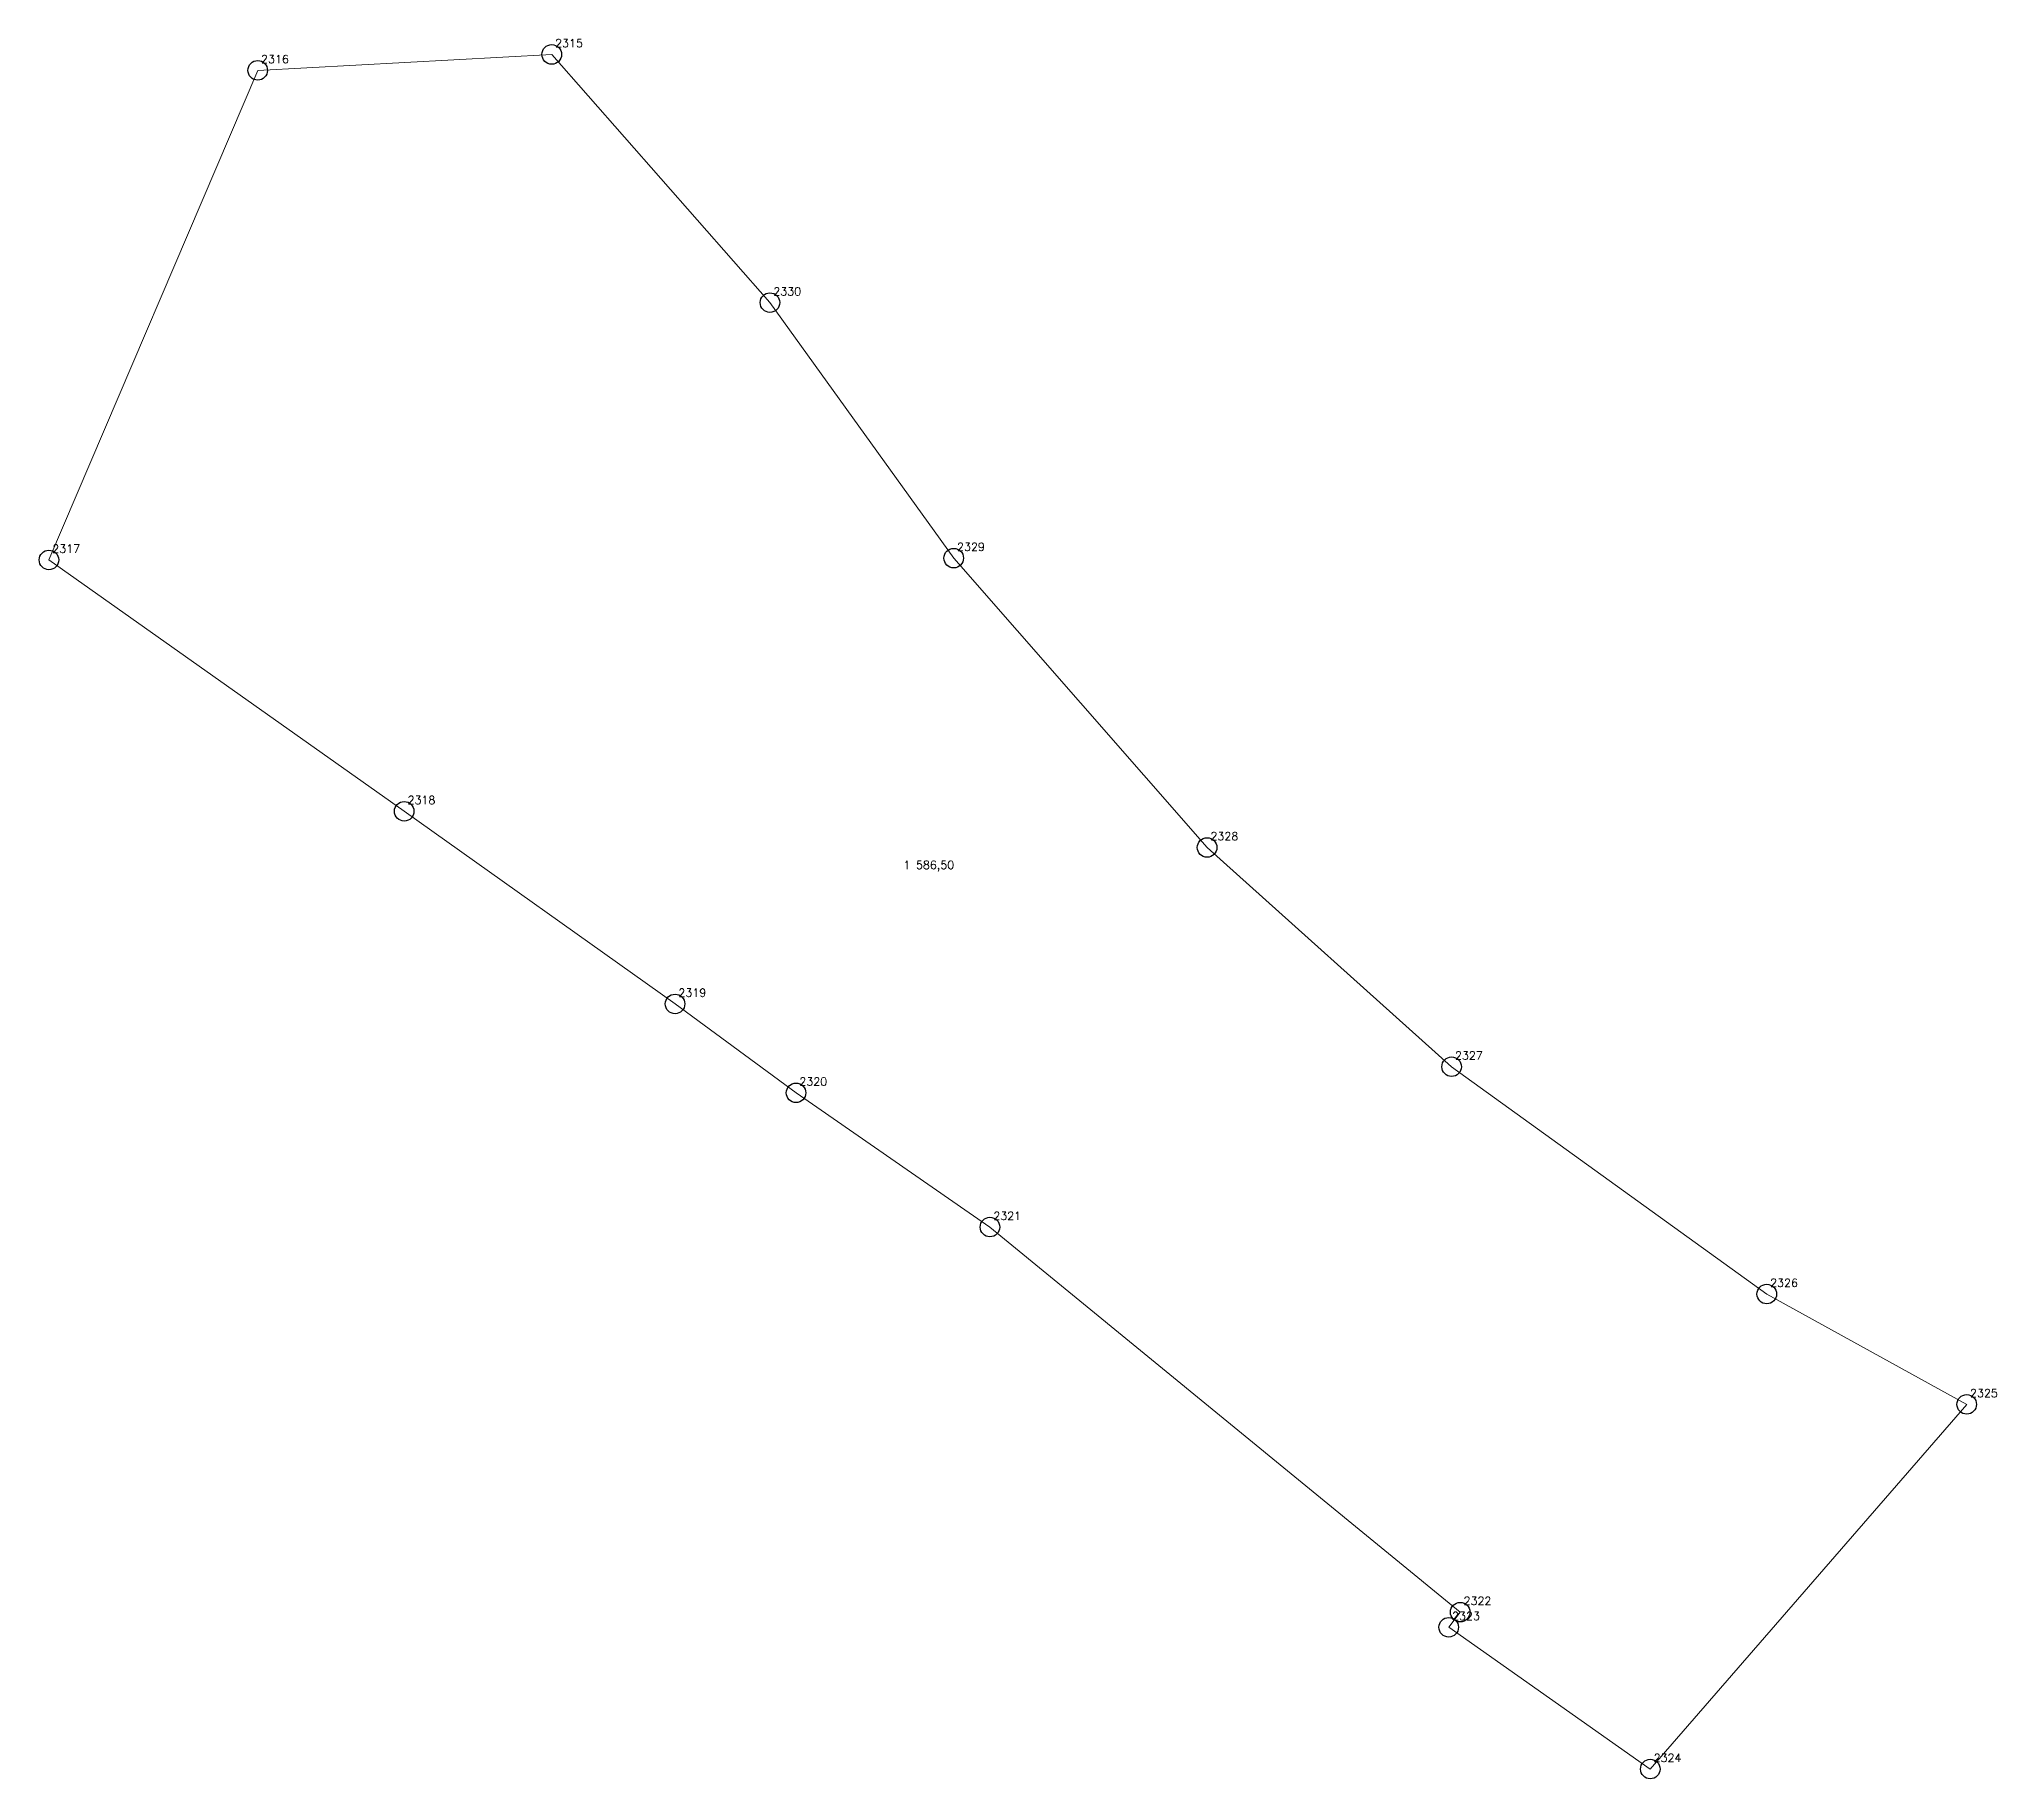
# Model space of a CAD drawing. Extents: x 1391578 to 1399811, y 355675 to 360827.
# Drawn here: x 1399196.4 to 1399271.5, y 359782.3 to 359849 of the extents above; entities that cross this region are included whole.
import ezdxf

# ---------------------------------------------------------------- set-up
doc = ezdxf.new("R2010")
doc.units = 0
doc.header["$PDMODE"] = 33
doc.header["$PDSIZE"] = 0.75
doc.layers.add('6 - утвержденные границы территорий окн', color=7, linetype='Continuous')
doc.styles.get("Standard").update_dxf_attribs({"font": 'simplex.shx'})

msp = doc.modelspace()

# ---------------------------------------------------------------- texts
at = {"layer": '6 - утвержденные границы территорий окн', "color": 7}
for s, p in [('2316', (1399204.918, 359848.109)), ('2315', (1399216.198, 359848.719)), ('2330', (1399224.568, 359839.199)), ('2317', (1399196.908, 359829.329)), ('2329', (1399231.618, 359829.399)), ('2318', (1399210.538, 359819.689)), ('2328', (1399241.338, 359818.299)), ('1 586,50', (1399229.561, 359817.197)), ('2319', (1399220.928, 359812.299)), ('2327', (1399250.718, 359809.889)), ('2320', (1399225.568, 359808.889)), ('2321', (1399233.008, 359803.739)), ('2326', (1399262.808, 359801.169)), ('2325', (1399270.478, 359796.939)), ('2322', (1399251.048, 359788.969)), ('2323', (1399250.608, 359788.389)), ('2324', (1399258.338, 359782.949))]:
    msp.add_text(s, height=0.3111, dxfattribs=at).set_placement(p)

# ---------------------------------------------------------------- linework, layer by layer
at = {"layer": '6 - утвержденные границы территорий окн', "color": 7, "lineweight": 20}
msp.add_lwpolyline([(1399216.069, 359848.444), (1399224.439, 359838.924), (1399231.489, 359829.124), (1399241.209, 359818.024), (1399250.589, 359809.614), (1399262.679, 359800.894), (1399270.349, 359796.664), (1399258.209, 359782.674), (1399250.479, 359788.114), (1399250.919, 359788.694), (1399232.879, 359803.464), (1399225.439, 359808.614), (1399220.799, 359812.024), (1399210.409, 359819.414), (1399196.779, 359829.054), (1399204.789, 359847.834), (1399216.069, 359848.444)], close=True, dxfattribs=at)
at = {"layer": '6 - утвержденные границы территорий окн'}
for p in [(1399216.069, 359848.444), (1399204.789, 359847.834), (1399224.439, 359838.924), (1399196.779, 359829.054), (1399231.489, 359829.124), (1399210.409, 359819.414), (1399241.209, 359818.024), (1399220.799, 359812.024), (1399250.589, 359809.614), (1399225.439, 359808.614), (1399232.879, 359803.464), (1399262.679, 359800.894), (1399270.349, 359796.664), (1399250.919, 359788.694), (1399250.479, 359788.114), (1399258.209, 359782.674)]:
    msp.add_point(p, dxfattribs=at)

msp.set_redraw_order([(e.dxf.handle, doc.entitydb.next_handle()) for e in msp.query("TEXT MTEXT ATTDEF DIMENSION ARC_DIMENSION")])  # texts and dimensions are drawn at this point

doc.saveas('drawing.dxf')
